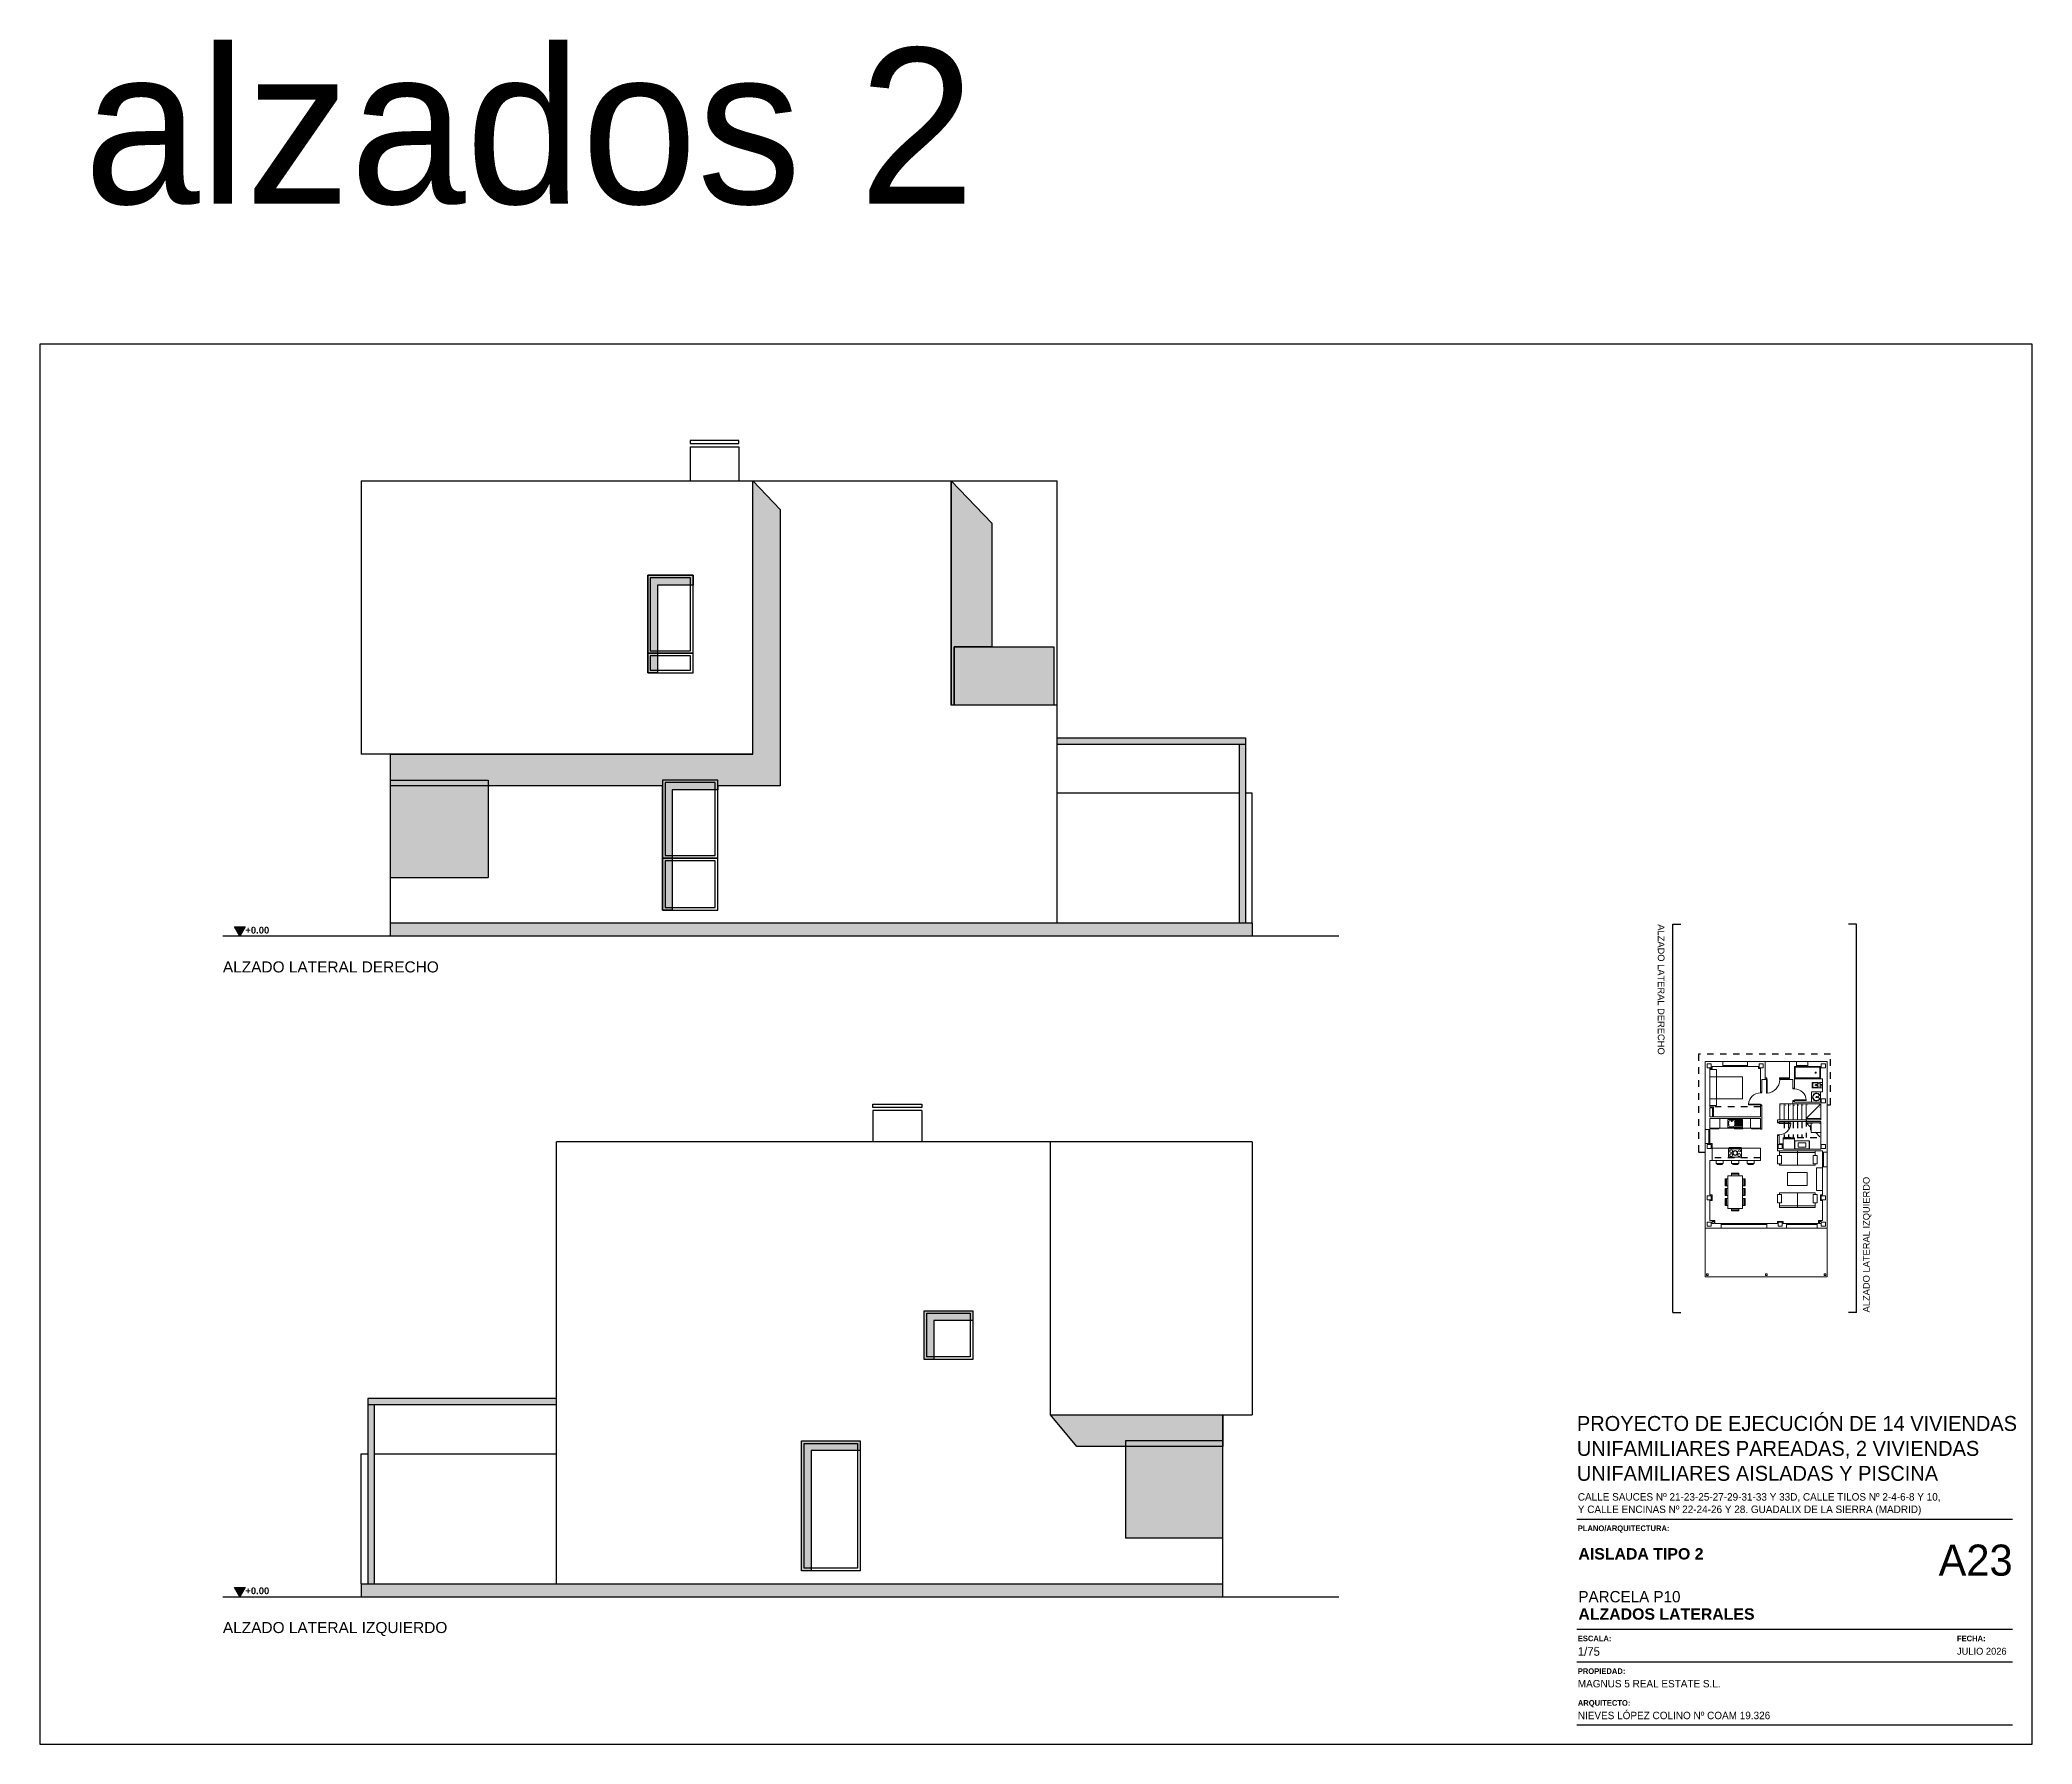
# Model space of a CAD drawing. Header units: millimetres. Extents: x 441156 to 441653, y 4514887 to 4515266.
# Drawn here: x 441467.02 to 441497.66, y 4514887.45 to 4514913.66 of the extents above; entities that cross this region are included whole.
import ezdxf
from ezdxf.enums import TextEntityAlignment as Align

# ---------------------------------------------------------------- set-up
doc = ezdxf.new("R2010")
doc.units = ezdxf.units.MM
doc.linetypes.add('CONTINUA', pattern=[0])
doc.linetypes.add('RAYITAS', pattern=[0.375, 0.25, -0.125])
for name, color, linetype in [('01_alzado', 5, 'CONTINUA'), ('01_ladrillo', 13, 'Continuous'), ('01_proyeccion', 36, 'RAYITAS'), ('01_proyección', 4, 'RAYITAS'), ('01_seccion', 7, 'CONTINUA'), ('01_sombras', 251, 'Continuous'), ('01_texto cartela', 5, 'Continuous'), ('01_textos', 7, 'Continuous'), ('SOMBRAS2', 250, 'Continuous')]:
    doc.layers.add(name, color=color, linetype=linetype)
doc.layers.add('01_cartela', color=6, linetype='Continuous', plot=False)
doc.layers.add('01_muebles_B', color=254, linetype='Continuous', lineweight=5)
doc.styles.add('Century Gothic', font='', dxfattribs={"height": 2})
doc.styles.add('Century Gothic_3', font='', dxfattribs={"height": 4.5})
doc.styles.add('Century Gothic_5', font='', dxfattribs={"height": 2.5})
doc.styles.add('Century Gothic_6', font='', dxfattribs={"height": 11})
doc.styles.add('Estilo1', font='swissel.ttf')
doc.styles.add('NIEVES2', font='sanss___.ttf')
doc.styles.add('NIEVES3', font='swisseb.ttf')
doc.styles.get('Century Gothic').set_extended_font_data('Century Gothic')
doc.styles.get('Century Gothic_3').set_extended_font_data('Century Gothic')
doc.styles.get('Century Gothic_5').set_extended_font_data('Century Gothic')
doc.styles.get('Century Gothic_6').set_extended_font_data('Century Gothic')

msp = doc.modelspace()

# ---------------------------------------------------------------- texts
at = {"layer": '01_proyeccion', "color": 7, "ltscale": 1.5, "style": 'NIEVES3'}
for p in [(441470.183, 4514899.914, 0), (441470.183, 4514889.753, 0)]:
    msp.add_text('+0.00', height=0.1041, dxfattribs=at).set_placement(p)
at = {"layer": '01_texto cartela', "color": 1}
for s, insert, char_height, width, attachment_point, style in [('alzados 2', (441467.702, 4514913.533), 2.3929, 27.31448, 1, 'Century Gothic_6'), ('A23', (441497.361, 4514890.516), 0.4786, 1.04985, 3, 'Century Gothic_6'), ('\\pt2.3273;AISLADA TIPO 2 ', (441490.683, 4514890.284), 0.17455, 7.00908, 7, 'NIEVES3')]:
    msp.add_mtext(s, dxfattribs=dict(at, insert=insert, char_height=char_height, width=width, attachment_point=attachment_point, style=style))
at = {"layer": '01_texto cartela'}
for s, insert, char_height, width, attachment_point, style in [('\\PPROYECTO DE EJECUCIÓN DE 14 VIVIENDAS UNIFAMILIARES PAREADAS, 2 VIVIENDAS UNIFAMILIARES AISLADAS Y PISCINA', (441490.66, 4514892.877), 0.23, 6.82217, 1, 'Century Gothic_3'), ('CALLE SAUCES Nº 21-23-25-27-29-31-33 Y 33D, CALLE TILOS Nº 2-4-6-8 Y 10, \\PY CALLE ENCINAS Nº 22-24-26 Y 28. GUADALIX DE LA SIERRA (MADRID)', (441490.674, 4514891.307), 0.11455, 9.24681, 1, 'Century Gothic'), ('{\\fCentury Gothic|b1|i0|c0|p34;PLANO/ARQUITECTURA: }', (441490.674, 4514890.81), 0.08701, 2.11715, 1, 'Century Gothic'), ('\\pt2.3273;\\PPARCELA P10', (441490.683, 4514889.625), 0.17455, 7.00908, 7, 'Century Gothic_5'), ('\\pt2.3273;ALZADOS LATERALES', (441490.683, 4514889.358), 0.17455, 7.00908, 7, 'NIEVES3'), ('{\\fCentury Gothic|b1|i0|c0|p34;ESCALA: }', (441490.674, 4514889.116), 0.08701, 2.11715, 1, 'Century Gothic'), ('{\\fCentury Gothic|b1|i0|c0|p34;FECHA: }', (441496.505, 4514889.116), 0.08701, 2.11715, 1, 'Century Gothic'), ('1/75', (441490.674, 4514888.937), 0.1309, 2.11715, 1, 'Century Gothic'), ('JULIO 2026', (441496.505, 4514888.929), 0.1069, 3.50438, 1, 'Century Gothic'), ('{\\fCentury Gothic|b1|i0|c0|p34;PROPIEDAD:}', (441490.674, 4514888.613), 0.08701, 0.83709, 1, 'Century Gothic'), ('MAGNUS 5 REAL ESTATE S.L.', (441490.674, 4514888.434), 0.11455, 4.88231, 1, 'Century Gothic'), ('{\\fCentury Gothic|b1|i0|c0|p34;ARQUITECTO:}', (441490.674, 4514888.124), 0.08701, 0.83709, 1, 'Century Gothic'), ('NIEVES LÓPEZ COLINO Nº COAM 19.326', (441490.674, 4514887.945), 0.11455, 3.65153, 1, 'Century Gothic')]:
    msp.add_mtext(s, dxfattribs=dict(at, insert=insert, char_height=char_height, width=width, attachment_point=attachment_point, style=style))
at = {"layer": '01_textos', "color": 5, "style": 'Estilo1'}
for s, p in [('ALZADO LATERAL DERECHO', (441469.838, 4514899.316, 0)), ('ALZADO LATERAL IZQUIERDO', (441469.838, 4514889.155, 0))]:
    msp.add_text(s, height=0.16973, dxfattribs=at).set_placement(p)
at = {"layer": '01_textos', "char_height": 0.10256, "width": 5.45594, "attachment_point": 7, "style": 'NIEVES2'}
for s, insert, rotation in [('\\pt1.3674;ALZADO LATERAL DERECHO', (441491.903, 4514900.057), 270), ('\\pt1.3674;ALZADO LATERAL IZQUIERDO', (441495.19, 4514894.087), 90)]:
    msp.add_mtext(s, dxfattribs=dict(at, insert=insert, rotation=rotation))

# ---------------------------------------------------------------- blocks, each defined once
blk = doc.blocks.new('P725-10')
for p, q in [((-0.78, 0.1), (-0.83, 0.1)), ((-0.83, 0), (-0.78, 0)), ((-0.78, 0.1), (-0.78, 0)), ((-0.05, 0.82), (-0.09, 0.82)), ((-0.09, 0.82), (-0.09, 0.1)), ((0, 0.1), (-0.09, 0.1)), ((-0.05, 0.82), (-0.05, 0)), ((-0.05, 0), (0, 0))]:
    blk.add_line(p, q)
blk.add_arc((-0.05, 0.1), 0.725, 93.2758, 180)
blk = doc.blocks.new('lavadora')
blk.add_lwpolyline([(0.6, 0), (0, 0), (0, 0.6), (0.6, 0.6)], close=True)
blk.add_lwpolyline([(0.6, 0.45), (0.64, 0.41), (0.64, 0.19), (0.6, 0.15)])
blk = doc.blocks.new('5-fuegos')
blk.add_lwpolyline([(-0.4, -0.25), (0.4, -0.25), (0.4, 0.25), (-0.4, 0.25)], close=True)
for centre, radius in [((-0.25, 0.11), 0.089), ((0, 0), 0.152), ((0, 0), 0.127), ((0.27, 0.13), 0.0693), ((-0.25, -0.13), 0.089), ((0.25, -0.13), 0.089)]:
    blk.add_circle(centre, radius)
blk = doc.blocks.new('A$C446B5C13')
at = {"layer": '01_muebles_B', "linetype": 'CONTINUA'}
for p, q in [((0.4, 13.25), (0.4, 9.07)), ((1.5, 13.25), (0.4, 13.25)), ((0.78, 12.87), (0.7, 12.87)), ((0.7, 12.82), (0.7, 10.47)), ((0.83, 12.82, 0), (0.7, 12.82, 0)), ((0.78, 12.95), (0.78, 12.87)), ((1.5, 12.95), (0.83, 12.95)), ((0.83, 12.95, 0), (0.83, 12.82, 0)), ((1.1, 12.32), (1.1, 10.97)), ((1.5, 12.95), (1.5, 13.25)), ((1.5, 13.25), (3, 13.25)), ((1.5, 13.02, 0), (3, 13.02, 0)), ((1.5, 12.95, 0), (3, 12.95, 0)), ((1.55, 13.02), (1.55, 12.95)), ((1.55, 12.99), (1.95, 12.99, 0)), ((1.55, 12.98), (1.95, 12.98, 0)), ((1.95, 13.02, 0), (1.95, 12.95, 0)), ((2, 13.02, 0), (2, 12.95, 0)), ((2.05, 13.02, 0), (2.05, 12.95, 0)), ((2.05, 12.99, 0), (2.95, 12.99, 0)), ((2.05, 12.98, 0), (2.95, 12.98, 0)), ((2.95, 13.02, 0), (2.95, 12.95, 0)), ((4.1, 13.25), (3, 13.25)), ((3, 12.95), (3, 13.25)), ((3.68, 12.95), (3, 12.95, 0)), ((3.68, 12.95, 0), (3.68, 12.82, 0)), ((3.68, 12.82, 0), (3.8, 12.82, 0)), ((3.8, 12.82), (3.8, 11.38)), ((4.1, 13.25), (4.1, 12.15)), ((4.1, 13.25), (5.6, 13.25)), ((6.03, 13.25), (5.6, 13.25)), ((5.6, 13.25), (5.6, 12.15)), ((5.9, 12.95), (5.9, 11.62)), ((6.03, 12.95), (5.9, 12.95)), ((6.03, 12.95), (6.03, 13.25)), ((6.03, 13.25), (6.73, 13.25)), ((6.03, 13.02), (6.73, 13.02)), ((6.03, 12.95), (6.73, 12.95)), ((6.08, 12.95), (6.08, 13.02)), ((6.08, 12.99), (6.68, 12.99)), ((6.08, 12.98), (6.68, 12.98)), ((6.68, 12.95), (6.68, 13.02)), ((7.92, 13.25), (6.73, 13.25)), ((6.73, 12.95), (6.73, 13.25)), ((7.5, 12.95), (6.73, 12.95)), ((7.5, 12.95, 0), (7.5, 12.2, 0)), ((7.92, 7.67), (7.92, 13.25)), ((3.8, 11.38), (3.9, 11.38)), ((3.9, 12.15), (3.9, 11.38)), ((4.1, 12.15), (3.9, 12.15)), ((4.11, 12.15), (4.17, 12.15)), ((4.17, 12.18), (4.17, 12.15)), ((4.19, 12.25), (4.19, 12.19)), ((4.98, 12.25), (4.98, 12.19)), ((5, 12.18), (5, 12.15)), ((5.07, 12.25), (5.07, 12.15)), ((5.6, 12.25), (5.07, 12.25)), ((5.6, 12.15), (5.07, 12.15)), ((5.12, 12.25), (5.12, 12.15)), ((5.55, 12.22), (5.12, 12.22)), ((5.55, 12.18), (5.12, 12.18)), ((5.55, 12.25), (5.55, 12.15)), ((5.6, 12.15), (5.8, 12.15)), ((5.8, 12.15), (5.8, 11.62)), ((5.8, 11.62), (5.9, 11.62)), ((6.95, 11.4, 0), (7.5, 11.4, 0)), ((6.95, 10.75), (6.95, 11.4)), ((7.03, 11.89), (7.03, 11.71)), ((7.08, 11.94), (7.29, 11.94)), ((7.08, 11.66), (7.29, 11.66)), ((7.27, 11.84), (7.21, 11.84)), ((7.27, 11.76), (7.21, 11.76)), ((7.28, 11.83), (7.28, 11.77)), ((7.34, 11.89), (7.34, 11.71)), ((7.34, 11.06, 0), (7.34, 11.09, 0)), ((7.49, 11.17, 0), (7.48, 11.17, 0)), ((7.49, 11.97), (7.62, 11.97)), ((7.49, 11.63), (7.62, 11.63)), ((7.5, 12.2), (7.62, 12.2)), ((7.5, 11.4, 0), (7.5, 10.75, 0)), ((7.5, 11.4), (7.62, 11.4)), ((7.5, 11.17, 0), (7.5, 10.98, 0)), ((7.62, 11.4), (7.62, 12.2)), ((0.92, 10.47), (0.7, 10.47)), ((0.92, 10.47), (0.92, 9.85)), ((3.8, 9.85), (0.92, 9.85)), ((3.8, 9.85), (0.92, 9.85)), ((3.8, 10.55), (3.8, 9.85)), ((3.8, 10.55), (3.9, 10.55)), ((3.8, 9.85), (3.8, 10.4)), ((3.9, 10.55), (3.9, 9.1)), ((5, 9.66), (5, 10.65)), ((5.2, 10.65), (5, 10.65)), ((5.8, 10.65), (5.08, 10.65)), ((5.27, 9.66), (5.27, 10.65)), ((5.54, 9.66), (5.54, 10.65)), ((5.8, 10.8), (5.8, 10.65)), ((5.9, 10.8), (5.8, 10.8)), ((7.52, 10.65), (5.8, 10.65)), ((5.81, 9.66), (5.81, 10.65)), ((5.9, 10.8), (5.9, 10.75)), ((7.5, 10.75), (5.9, 10.75)), ((6.08, 9.66), (6.08, 10.65)), ((6.35, 9.66), (6.35, 10.65)), ((6.62, 9.66), (6.62, 10.65)), ((6.62, 9.75), (7.52, 10.65)), ((7.49, 10.98, 0), (7.48, 10.98, 0)), ((7.52, 9.66), (7.52, 10.65)), ((0.7, 9.07, 0), (0.4, 9.07, 0)), ((0.4, 9.07), (0.4, 8.22)), ((0.63, 9.07), (0.63, 8.22)), ((0.63, 9.02), (0.7, 9.02)), ((0.66, 8.27), (0.66, 9.02)), ((0.67, 8.27), (0.67, 9.02)), ((3.8, 9.75), (0.7, 9.75)), ((0.7, 9.75), (0.7, 9.07)), ((3.8, 9.15), (0.7, 9.15)), ((0.7, 9.07), (0.7, 8.22)), ((1.3, 9.75), (1.3, 9.15)), ((1.8, 9.2), (1.8, 9.69)), ((1.8, 9.69), (2.7, 9.69)), ((2.7, 9.2), (1.8, 9.2)), ((2.26, 9.62), (2.66, 9.62)), ((2.26, 9.6), (2.66, 9.6)), ((2.26, 9.57), (2.66, 9.57)), ((2.26, 9.55), (2.66, 9.55)), ((2.26, 9.52), (2.66, 9.52)), ((2.26, 9.5), (2.66, 9.5)), ((2.26, 9.47), (2.66, 9.47)), ((2.26, 9.45), (2.66, 9.45)), ((2.26, 9.42), (2.66, 9.42)), ((2.26, 9.4), (2.66, 9.4)), ((2.26, 9.37), (2.66, 9.37)), ((2.26, 9.35), (2.66, 9.35)), ((2.26, 9.32), (2.66, 9.32)), ((2.26, 9.3), (2.66, 9.3)), ((2.26, 9.27), (2.66, 9.27)), ((2.7, 9.69), (2.7, 9.2)), ((3.2, 9.75), (3.2, 9.15)), ((3.8, 9.75), (3.8, 9.1)), ((3.8, 9.1), (3.9, 9.1)), ((7.52, 9.66), (4.85, 9.66)), ((4.85, 9.66), (4.85, 9.53)), ((4.95, 9.53), (4.85, 9.53)), ((4.85, 8.71), (4.85, 7.77)), ((4.95, 8.71), (4.85, 8.71)), ((7.52, 9.56), (4.95, 9.56)), ((4.95, 9.56), (4.95, 9.53)), ((4.95, 8.71), (4.95, 8.2)), ((6.62, 9.75), (7.52, 9.75)), ((7.52, 7.87), (7.52, 9.56)), ((0.4, 8.22), (0.4, 3)), ((0.83, 8.22, 0), (0.4, 8.22, 0)), ((0.63, 8.27), (0.7, 8.27)), ((0.83, 8.22, 0), (0.83, 7.17, 0)), ((3.8, 7.92), (0.83, 7.92)), ((3.8, 7.17), (3.8, 7.92)), ((7.62, 7.77), (4.85, 7.77)), ((4.95, 8.2), (5.2, 8.2)), ((7.18, 7.65), (4.98, 7.65)), ((5.9, 8.5), (5.2, 8.5)), ((5.2, 8.2), (5.2, 7.87)), ((7.52, 7.87), (5.2, 7.87)), ((5.93, 7.89), (5.93, 8.37)), ((5.93, 7.89), (6.8, 7.89)), ((6.08, 7.77), (6.08, 6.87)), ((6.8, 7.89), (6.8, 8.37)), ((7.62, 7.67), (7.62, 7.77)), ((7.92, 7.67, 0), (7.62, 7.67, 0)), ((7.62, 7.67, 0), (7.62, 6.77, 0)), ((7.62, 7.62, 0), (7.69, 7.62, 0)), ((7.65, 6.82, 0), (7.65, 7.62, 0)), ((7.66, 6.82, 0), (7.66, 7.62, 0)), ((7.69, 7.67, 0), (7.69, 6.77, 0)), ((7.92, 7.67, 0), (7.92, 6.77, 0)), ((0.7, 7.17), (0.7, 5.05)), ((0.83, 7.17), (0.7, 7.17)), ((3.8, 7.17), (0.83, 7.17)), ((7.62, 6.82, 0), (7.69, 6.82, 0)), ((7.62, 5.05), (7.62, 6.77, 0)), ((7.92, 6.77, 0), (7.62, 6.77, 0)), ((7.92, 3), (7.92, 6.77)), ((6.08, 4.27), (6.08, 5.17)), ((7.5, 4.7, 0), (7.5, 5.05, 0)), ((7.5, 5.05, 0), (7.62, 5.05, 0)), ((0.7, 4.7), (0.7, 3.47)), ((7.18, 4.38), (4.98, 4.38)), ((7.62, 4.7, 0), (7.5, 4.7, 0)), ((7.62, 3.47), (7.62, 4.7)), ((0.4, 3), (1.4, 3)), ((0.4, 3), (0.4, 0)), ((0.7, 3.47), (1, 3.47)), ((1, 3.47), (1, 3.3)), ((1, 3.3), (1.4, 3.3)), ((1.4, 3.3), (1.4, 3)), ((4.2, 3.3, 0), (1.4, 3.3)), ((4.2, 3.23, 0), (1.4, 3.23)), ((1.4, 3), (4.2, 3, 0)), ((1.45, 3.3), (1.45, 3.23)), ((1.45, 3.27, 0), (3.15, 3.27, 0)), ((1.45, 3.26, 0), (3.15, 3.26, 0)), ((3.15, 3.3, 0), (3.15, 3.23, 0)), ((3.2, 3.3, 0), (3.2, 3.23, 0)), ((3.25, 3.3, 0), (3.25, 3.23, 0)), ((4.15, 3.27, 0), (3.25, 3.27, 0)), ((4.15, 3.26, 0), (3.25, 3.26, 0)), ((4.15, 3.3, 0), (4.15, 3.23, 0)), ((4.2, 3.3, 0), (4.85, 3.3, 0)), ((4.2, 3.3, 0), (4.2, 3, 0)), ((4.2, 3, 0), (5.4, 3, 0)), ((5.2, 3.3), (5.4, 3.3)), ((5.4, 3.3, 0), (5.2, 3.3, 0)), ((7.3, 3.3, 0), (5.4, 3.3, 0)), ((5.4, 3.3, 0), (5.4, 3, 0)), ((7.3, 3.23, 0), (5.4, 3.23, 0)), ((7.3, 3, 0), (5.4, 3, 0)), ((5.45, 3.3, 0), (5.45, 3.23, 0)), ((5.45, 3.27, 0), (6.25, 3.27, 0)), ((5.45, 3.26, 0), (6.25, 3.26, 0)), ((6.25, 3.3, 0), (6.25, 3.23, 0)), ((6.3, 3.3, 0), (6.3, 3.23, 0)), ((6.35, 3.3, 0), (6.35, 3.23, 0)), ((7.25, 3.27, 0), (6.35, 3.27, 0)), ((7.25, 3.26, 0), (6.35, 3.26, 0)), ((7.25, 3.3, 0), (7.25, 3.23, 0)), ((7.3, 3.3), (7.38, 3.3)), ((7.3, 3.3, 0), (7.3, 3, 0)), ((7.3, 3), (7.92, 3)), ((7.62, 3.47), (7.38, 3.47)), ((7.38, 3.47), (7.38, 3.3, 0)), ((7.92, 3), (7.92, 0)), ((0.4, 0, 0), (7.92, 0))]:
    blk.add_line(p, q, dxfattribs=at)
for points in [[(0.78, 12.87), (0.53, 12.87), (0.53, 13.12), (0.78, 13.12), (0.78, 12.87)], [(0.7, 12.32), (0.7, 12.76), (1.1, 12.76), (1.1, 12.32)], [(2.7, 10.97), (0.7, 10.97), (0.7, 12.32), (2.7, 12.32)], [(3.98, 12.87), (3.73, 12.87), (3.73, 13.12), (3.98, 13.12), (3.98, 12.87)], [(4.19, 12.26), (4.19, 12.25), (4.1, 12.25), (4.1, 12.26)], [(4.98, 12.26), (4.98, 12.25), (5.07, 12.25), (5.07, 12.26)], [(7.5, 12.2), (7.5, 12.95), (5.9, 12.95), (5.9, 12.2)], [(7.45, 12.25), (7.45, 12.9), (5.95, 12.9), (5.95, 12.25)], [(7.55, 13.12), (7.8, 13.12), (7.8, 12.87), (7.55, 12.87), (7.55, 13.12)], [(4.17, 12.15), (4.1, 12.15), (4.1, 12.25), (4.17, 12.25)], [(4.17, 12.15), (4.17, 12.14), (4.1, 12.14), (4.1, 12.15)], [(4.19, 12.19), (4.19, 12.18), (4.17, 12.18), (4.17, 12.19)], [(4.17, 12.14), (4.17, 11.31), (4.21, 11.31), (4.21, 12.14)], [(4.98, 12.19), (4.98, 12.18), (5, 12.18), (5, 12.19)], [(5, 12.15), (5, 12.14), (5.07, 12.14), (5.07, 12.15)], [(0.7, 10.97), (0.7, 10.54), (1.1, 10.54), (1.1, 10.97)], [(0.7, 10.4), (0.85, 10.4), (0.85, 9.85), (0.7, 9.85)], [(7.55, 10.97), (7.8, 10.97), (7.8, 10.72), (7.55, 10.72), (7.55, 10.97)], [(2.22, 9.13), (2.22, 9.11), (2.72, 9.11), (2.72, 9.13)], [(3.25, 9.13), (3.25, 9.11), (3.75, 9.11), (3.75, 9.13)], [(0.78, 7.9), (0.53, 7.9), (0.53, 8.15), (0.78, 8.15), (0.78, 7.9)], [(2.62, 7.94), (1.88, 7.94), (1.88, 7.96), (2.62, 7.96)], [(4.85, 7.47), (4.85, 6.97), (5.1, 6.97), (5.1, 7.47)], [(5.15, 7.9), (4.9, 7.9), (4.9, 8.15), (5.15, 8.15), (5.15, 7.9)], [(5.2, 8.57), (5.2, 7.87), (5.9, 7.87), (5.9, 8.57)], [(5.9, 8.37), (6.82, 8.37), (6.82, 7.87), (5.9, 7.87)], [(7.3, 7.47), (7.3, 6.97), (7.05, 6.97), (7.05, 7.47)], [(7.55, 7.9), (7.8, 7.9), (7.8, 8.15), (7.55, 8.15), (7.55, 7.9)], [(1.47, 6.91), (1.47, 6.93), (1.12, 6.93), (1.12, 6.91)], [(1.3, 6.93), (1.3, 6.99), (1.28, 6.99), (1.28, 6.93)], [(1.8, 4.22), (1.8, 6.22), (2.7, 6.22), (2.7, 4.22)], [(2.03, 6.38), (2.47, 6.38), (2.47, 6.33), (2.03, 6.33)], [(2.03, 6.32), (2.47, 6.32), (2.47, 6.22), (2.03, 6.22)], [(2.08, 6.91), (2.08, 6.93), (2.43, 6.93), (2.43, 6.91)], [(2.24, 6.93), (2.24, 6.99), (2.26, 6.99), (2.26, 6.93)], [(3.03, 6.91), (3.03, 6.93), (3.38, 6.93), (3.38, 6.91)], [(3.2, 6.93), (3.2, 6.99), (3.22, 6.99), (3.22, 6.93)], [(6.67, 5.62), (6.67, 6.42), (5.48, 6.42), (5.48, 5.62)], [(7.62, 5.32), (7.25, 5.32), (7.25, 6.72), (7.62, 6.72)], [(0.78, 4.75), (0.53, 4.75), (0.53, 5), (0.78, 5), (0.78, 4.75)], [(1.64, 5.61), (1.64, 6.04), (1.7, 6.04), (1.7, 5.61)], [(1.64, 5.01), (1.64, 5.44), (1.7, 5.44), (1.7, 5.01)], [(1.71, 5.61), (1.71, 6.04), (1.8, 6.04), (1.8, 5.61)], [(1.71, 5.01), (1.71, 5.44), (1.8, 5.44), (1.8, 5.01)], [(2.79, 5.61), (2.79, 6.04), (2.7, 6.04), (2.7, 5.61)], [(2.79, 5.01), (2.79, 5.44), (2.7, 5.44), (2.7, 5.01)], [(2.86, 5.61), (2.86, 6.04), (2.81, 6.04), (2.81, 5.61)], [(2.86, 5.01), (2.86, 5.44), (2.81, 5.44), (2.81, 5.01)], [(4.85, 4.57), (4.85, 5.07), (5.1, 5.07), (5.1, 4.57)], [(7.3, 4.57), (7.3, 5.07), (7.05, 5.07), (7.05, 4.57)], [(7.55, 4.75), (7.8, 4.75), (7.8, 5), (7.55, 5), (7.55, 4.75)], [(1.64, 4.4), (1.64, 4.83), (1.7, 4.83), (1.7, 4.4)], [(1.71, 4.4), (1.71, 4.83), (1.8, 4.83), (1.8, 4.4)], [(2.03, 4.13), (2.47, 4.13), (2.47, 4.22), (2.03, 4.22)], [(2.03, 4.06), (2.47, 4.06), (2.47, 4.12), (2.03, 4.12)], [(2.79, 4.4), (2.79, 4.83), (2.7, 4.83), (2.7, 4.4)], [(2.86, 4.4), (2.86, 4.83), (2.81, 4.83), (2.81, 4.4)], [(0.78, 3.12), (0.53, 3.12), (0.53, 3.37), (0.78, 3.37), (0.78, 3.12)], [(0.83, 3.42), (0.95, 3.42), (0.95, 3.3), (0.83, 3.3)], [(5.15, 3.12), (4.9, 3.12), (4.9, 3.37), (5.15, 3.37), (5.15, 3.12)], [(7.43, 3.42), (7.55, 3.42), (7.55, 3.3), (7.43, 3.3)], [(7.55, 3.12), (7.8, 3.12), (7.8, 3.37), (7.55, 3.37), (7.55, 3.12)], [(7.73, 0.2), (7.83, 0.2), (7.83, 0.1), (7.73, 0.1)]]:
    blk.add_lwpolyline(points, close=True, dxfattribs=at)
for points in [[(5, 12.25), (5, 12.15)], [(5.07, 12.15), (5.07, 12.25)], [(4.98, 7.47), (4.98, 7.77), (7.18, 7.77), (7.18, 7.47)], [(1.08, 7.17), (1.08, 6.99), (1.51, 6.99), (1.51, 7.17)], [(2.47, 7.17), (2.47, 6.99), (2.03, 6.99), (2.03, 7.17)], [(3.42, 7.17), (3.42, 6.99), (2.99, 6.99), (2.99, 7.17)], [(7.18, 6.97), (7.18, 6.87), (4.98, 6.87), (4.98, 6.97)], [(7.18, 5.07), (7.18, 5.17), (4.98, 5.17), (4.98, 5.07)], [(4.98, 4.57), (4.98, 4.27), (7.18, 4.27), (7.18, 4.57)], [(4.85, 3.3), (4.85, 3.42), (5.2, 3.42), (5.2, 3.3)]]:
    blk.add_lwpolyline(points, dxfattribs=at)
at = {"layer": '01_muebles_B', "linetype": 'CONTINUA', "flags": 128}
blk.add_lwpolyline([(7.62, 11.98, 0.414214), (7.62, 11.98), (7.62, 11.98), (6.99, 11.97, 0.436396), (6.99, 11.97), (6.99, 11.63, 0.436396), (6.99, 11.62), (7.62, 11.61), (7.62, 11.61, 0.414214), (7.62, 11.62)], format="xyb", close=True, dxfattribs=at)
at = {"layer": '01_muebles_B', "linetype": 'CONTINUA', "elevation": 0}
for points in [[(0.75, 9.13), (0.75, 9.11), (1.25, 9.11), (1.25, 9.13)], [(6.12, 8.26), (6.6, 8.26), (6.6, 7.98), (6.12, 7.98)], [(0.59, 0.2), (0.49, 0.2), (0.49, 0.1), (0.59, 0.1)], [(4.21, 0.2), (4.11, 0.2), (4.11, 0.1), (4.21, 0.1)]]:
    blk.add_lwpolyline(points, close=True, dxfattribs=at)
blk.add_lwpolyline([(0.7, 5.05), (0.83, 5.05), (0.83, 4.7), (0.7, 4.7)], dxfattribs=at)
at = {"layer": '01_muebles_B', "linetype": 'CONTINUA'}
for centre, radius in [((7.2, 12.57), 0.035), ((7.25, 11.07, 0), 0.036), ((7.4, 11.92), 0.01), ((7.4, 11.68), 0.01), ((7.54, 11.8), 0.051), ((2.04, 9.59), 0.0275)]:
    blk.add_circle(centre, radius, dxfattribs=at)
for centre, radius, start, end in [((4.17, 12.14), 0.827, 272.8856, 359.9505), ((7.25, 11.07, 0), 0.243, 24.8749, 335.1251), ((7.08, 11.89), 0.05, 90.924, 180), ((7.08, 11.71), 0.05, 180, 269.076), ((7.25, 11.07, 0), 0.213, 22.0656, 338.0564), ((7.21, 11.8), 0.04, 90, 270), ((7.27, 11.83), 0.01, 0, 90), ((7.27, 11.77), 0.01, 270, 0), ((7.29, 11.89), 0.05, 0, 90.924), ((7.29, 11.71), 0.05, 269.076, 0), ((7.39, 11.07, 0), 0.0498, 135.6956, 162.5904), ((7.39, 11.07, 0), 0.0498, 197.9532, 224.3044), ((7.45, 11.01, 0), 0.143, 106.8165, 135.6956), ((7.45, 11.14, 0), 0.143, 224.3044, 253.1835), ((7.49, 10.88, 0), 0.279, 89.383, 106.8165), ((7.48, 11.18, 0), 0.0128, 210.5291, 266.214), ((10.46, 11.8), 2.98, 176.9359, 183.0641), ((7.49, 11.96), 0.007, 90.924, 176.9359), ((7.49, 11.64), 0.007, 183.0641, 269.076), ((7.49, 11.17, 0), 0.0027, 0, 83.3159), ((7.49, 11.27, 0), 0.279, 253.1835, 270.617), ((7.48, 10.97, 0), 0.0128, 93.786, 149.4709), ((7.49, 10.98, 0), 0.0027, 276.6841, 0), ((2.6, 9.45), 0.75, 169.8852, 190.1148), ((1.94, 9.56), 0.075, 99.0787, 169.8852), ((1.94, 9.33), 0.075, 190.1148, 260.9213), ((2.04, 8.9), 0.75, 80.9213, 99.0787), ((2.04, 9.99), 0.75, 260.9213, 279.0787), ((2.15, 9.56), 0.075, 10.1148, 80.9213), ((2.15, 9.33), 0.075, 279.0787, 349.8852), ((1.48, 9.45), 0.75, 349.8852, 10.1148)]:
    blk.add_arc(centre, radius, start, end, dxfattribs=at)
at = {"layer": '01_proyección', "color": 120, "ltscale": 0.25}
for p, q in [((3.8, 10.47), (0.92, 10.47)), ((5.27, 9.56), (5.27, 8.58)), ((5.27, 8.58), (7.5, 8.58)), ((5.54, 9.56), (5.54, 8.58)), ((5.81, 9.56), (5.81, 8.58)), ((6.08, 9.56), (6.08, 8.58)), ((6.35, 9.56), (6.35, 8.58)), ((6.62, 9.66), (6.62, 8.58)), ((6.62, 9.48), (7.52, 9.48)), ((6.62, 9.48), (7.52, 8.58)), ((3.8, 7.32), (0.83, 7.32))]:
    blk.add_line(p, q, dxfattribs=at)
at = {"layer": '01_proyección', "color": 120, "ltscale": 0.25, "elevation": 0}
blk.add_lwpolyline([(7.92, 10.6), (8.12, 10.6), (8.12, 13.7), (0, 13.7), (0, 7.68), (0.4, 7.68)], dxfattribs=at)
at = {"layer": '01_muebles_B', "linetype": 'CONTINUA', "xscale": -1}
for p, rotation in [((3.9, 10.55), 89.9999999953176), ((4.85, 9.53), 269.9999999989208)]:
    blk.add_blockref('P725-10', p, dxfattribs=dict(at, rotation=rotation))
at = {"layer": '01_muebles_B', "linetype": 'CONTINUA'}
for name, p, rotation in [('P725-10', (5.8, 10.8), 270.0000000010788), ('lavadora', (7.52, 9.48, 0), 180), ('5-fuegos', (2.25, 7.63), 0.004195340002118353)]:
    blk.add_blockref(name, p, dxfattribs=dict(at, rotation=rotation))
at = {"layer": '01_muebles_B', "linetype": 'CONTINUA', "style": 'NIEVES2'}
for s, p in [('1', (5.07, 10.52)), ('2', (5.34, 10.52)), ('3', (5.61, 10.52)), ('4', (5.88, 10.52)), ('5', (6.15, 10.52)), ('6', (6.42, 10.52)), ('7', (6.69, 10.52)), ('8', (7.45, 10.42))]:
    blk.add_text(s, height=0.103, dxfattribs=at).set_placement(p, align=Align.CENTER)

# ---------------------------------------------------------------- hatches: boundary and pattern name
at = {"layer": '01_ladrillo', "true_color": 0x5d656f}
h = msp.add_hatch(color=251, dxfattribs=at)
h.dxf.hatch_style = 1
h.paths.add_polyline_path([(441485.566, 4514902.925), (441482.666, 4514902.925), (441482.666, 4514902.825), (441485.566, 4514902.825)])
h = msp.add_hatch(color=251, dxfattribs=at)
h.dxf.hatch_style = 1
h.paths.add_polyline_path([(441485.566, 4514902.825), (441485.466, 4514902.825), (441485.466, 4514900.075), (441485.566, 4514900.075)])
at = {"layer": '01_ladrillo', "true_color": 0x7c8692}
h = msp.add_hatch(color=252, dxfattribs=at)
h.dxf.hatch_style = 1
h.paths.add_polyline_path([(441473.916, 4514902.275), (441472.416, 4514902.275), (441472.416, 4514900.775), (441473.916, 4514900.775)])
h = msp.add_hatch(color=252, dxfattribs=at)
h.dxf.hatch_style = 1
h.paths.add_polyline_path([(441485.666, 4514900.075), (441472.416, 4514900.075), (441472.416, 4514899.875), (441485.666, 4514899.875)])
at = {"layer": '01_ladrillo', "true_color": 0x5d656f}
h = msp.add_hatch(color=251, dxfattribs=at)
h.dxf.hatch_style = 1
h.paths.add_polyline_path([(441472.066, 4514892.763), (441474.966, 4514892.763), (441474.966, 4514892.663), (441472.066, 4514892.663)])
h = msp.add_hatch(color=251, dxfattribs=at)
h.dxf.hatch_style = 1
h.paths.add_polyline_path([(441472.066, 4514892.663), (441472.166, 4514892.663), (441472.166, 4514889.913), (441472.066, 4514889.913)])
at = {"layer": '01_ladrillo', "true_color": 0x7c8692}
h = msp.add_hatch(color=252, dxfattribs=at)
h.dxf.hatch_style = 1
h.paths.add_polyline_path([(441483.716, 4514892.113), (441485.216, 4514892.113), (441485.216, 4514890.613), (441483.716, 4514890.613)])
h = msp.add_hatch(color=252, dxfattribs=at)
h.dxf.hatch_style = 1
h.paths.add_polyline_path([(441485.216, 4514889.913), (441471.966, 4514889.913), (441471.966, 4514889.713), (441485.216, 4514889.713)])
at = {"layer": '01_proyeccion', "linetype": 'CONTINUA', "ltscale": 1.5}
h = msp.add_hatch(color=7, dxfattribs=at)
h.dxf.hatch_style = 1
h.paths.add_polyline_path([(441470.097, 4514899.875), (441470.014, 4514900.018), (441470.18, 4514900.018)])
h = msp.add_hatch(color=7, dxfattribs=at)
h.dxf.hatch_style = 1
h.paths.add_polyline_path([(441470.097, 4514889.713), (441470.014, 4514889.857), (441470.18, 4514889.857)])
at = {"layer": '01_sombras', "linetype": 'CONTINUA', "transparency": 33554687}
h = msp.add_hatch(color=2, dxfattribs=at)
h.dxf.hatch_style = 1
h.paths.add_polyline_path([(441477.986, 4514906.875), (441478.406, 4514906.438), (441478.406, 4514902.185), (441477.449, 4514902.185), (441477.449, 4514902.125), (441476.749, 4514902.125), (441476.749, 4514900.275), (441476.599, 4514900.275), (441476.599, 4514902.185), (441472.416, 4514902.185), (441472.416, 4514902.675), (441477.986, 4514902.675)])
at = {"layer": '01_sombras', "transparency": 33554687}
h = msp.add_hatch(color=2, dxfattribs=at)
h.dxf.hatch_style = 1
h.paths.add_polyline_path([(441481.036, 4514906.875), (441481.662, 4514906.224), (441481.662, 4514904.325), (441481.086, 4514904.325), (441481.086, 4514903.425), (441481.036, 4514903.425)])
h = msp.add_hatch(color=2, dxfattribs=at)
h.dxf.hatch_style = 1
h.paths.add_polyline_path([(441476.371, 4514903.925), (441476.371, 4514905.425), (441477.071, 4514905.425), (441477.071, 4514905.275), (441476.521, 4514905.275), (441476.521, 4514903.925)])
h = msp.add_hatch(color=2, dxfattribs=at)
h.dxf.hatch_style = 1
h.paths.add_polyline_path([(441480.621, 4514893.363), (441480.621, 4514894.113), (441481.371, 4514894.113), (441481.371, 4514893.963), (441480.771, 4514893.963), (441480.771, 4514893.363)])
h = msp.add_hatch(color=2, dxfattribs=at)
h.dxf.hatch_style = 1
h.paths.add_polyline_path([(441482.969, 4514892.024), (441482.566, 4514892.513), (441485.216, 4514892.513), (441485.216, 4514892.024)])
h = msp.add_hatch(color=2, dxfattribs=at)
h.dxf.hatch_style = 1
h.paths.add_polyline_path([(441478.736, 4514890.113), (441478.736, 4514892.113), (441479.636, 4514892.113), (441479.636, 4514891.963), (441478.886, 4514891.963), (441478.886, 4514890.113)])
at = {"layer": 'SOMBRAS2', "linetype": 'CONTINUA', "transparency": 33554534}
h = msp.add_hatch(color=253, dxfattribs=at)
h.dxf.hatch_style = 1
h.paths.add_polyline_path([(441481.086, 4514904.325), (441482.616, 4514904.325), (441482.616, 4514903.425), (441481.086, 4514903.425)])

# ---------------------------------------------------------------- linework, layer by layer
at = {"layer": '01_alzado'}
for p, q in [((441477.024, 4514907.401, 0), (441477.774, 4514907.401, 0)), ((441477.024, 4514907.401, 0), (441477.024, 4514906.875, 0)), ((441477.774, 4514907.401, 0), (441477.774, 4514906.875, 0)), ((441471.966, 4514906.875, 0), (441471.966, 4514902.675, 0)), ((441471.966, 4514906.875, 0), (441481.036, 4514906.875, 0)), ((441477.986, 4514902.675, 0), (441477.986, 4514906.875, 0)), ((441481.036, 4514906.875, 0), (441481.036, 4514903.425, 0)), ((441481.036, 4514906.875, 0), (441482.666, 4514906.875, 0)), ((441482.666, 4514900.075, 0), (441482.666, 4514906.875, 0)), ((441482.666, 4514903.425, 0), (441481.036, 4514903.425, 0)), ((441477.986, 4514902.675, 0), (441471.966, 4514902.675, 0)), ((441472.416, 4514899.875, 0), (441472.416, 4514902.675, 0)), ((441472.416, 4514902.275, 0), (441473.916, 4514902.275, 0)), ((441473.916, 4514902.275, 0), (441473.916, 4514900.775, 0)), ((441472.416, 4514900.775, 0), (441473.916, 4514900.775, 0)), ((441485.666, 4514900.075, 0), (441472.416, 4514900.075, 0)), ((441485.666, 4514900.075, 0), (441485.666, 4514899.875, 0)), ((441480.584, 4514897.19, 0), (441479.834, 4514897.19, 0)), ((441479.834, 4514897.19, 0), (441479.834, 4514896.713, 0)), ((441480.584, 4514897.19, 0), (441480.584, 4514896.713, 0)), ((441476.596, 4514896.713, 0), (441474.966, 4514896.713, 0)), ((441474.966, 4514889.913, 0), (441474.966, 4514896.713, 0)), ((441485.666, 4514896.713, 0), (441476.596, 4514896.713, 0)), ((441482.566, 4514892.513, 0), (441482.566, 4514896.713, 0)), ((441485.666, 4514896.713, 0), (441485.666, 4514892.513, 0)), ((441482.566, 4514892.513, 0), (441485.666, 4514892.513, 0)), ((441485.216, 4514889.713, 0), (441485.216, 4514892.513, 0)), ((441485.216, 4514892.113, 0), (441483.716, 4514892.113, 0)), ((441483.716, 4514892.113, 0), (441483.716, 4514890.613, 0)), ((441485.216, 4514890.613, 0), (441483.716, 4514890.613, 0)), ((441471.966, 4514889.913, 0), (441485.216, 4514889.913, 0)), ((441471.966, 4514889.913, 0), (441471.966, 4514889.713, 0))]:
    msp.add_line(p, q, dxfattribs=at)
at = {"layer": '01_alzado', "color": 2, "linetype": 'CONTINUA'}
for p, q in [((441482.666, 4514902.925, 0), (441485.566, 4514902.925, 0)), ((441482.666, 4514902.825, 0), (441485.566, 4514902.825, 0)), ((441485.466, 4514902.825, 0), (441485.466, 4514900.075, 0)), ((441485.566, 4514902.925, 0), (441485.566, 4514900.075, 0)), ((441485.466, 4514902.075, 0), (441482.666, 4514902.075, 0)), ((441485.666, 4514902.075, 0), (441485.566, 4514902.075, 0)), ((441485.666, 4514900.075, 0), (441485.666, 4514902.075, 0)), ((441472.066, 4514892.763, 0), (441472.066, 4514889.913, 0)), ((441474.966, 4514892.763, 0), (441472.066, 4514892.763, 0)), ((441474.966, 4514892.663, 0), (441472.066, 4514892.663, 0)), ((441472.166, 4514892.663, 0), (441472.166, 4514889.913, 0)), ((441471.966, 4514891.913, 0), (441472.066, 4514891.913, 0)), ((441471.966, 4514889.913, 0), (441471.966, 4514891.913, 0)), ((441472.166, 4514891.913, 0), (441474.966, 4514891.913, 0))]:
    msp.add_line(p, q, dxfattribs=at)
at = {"layer": '01_alzado', "elevation": 0}
for points in [[(441477.774, 4514907.499), (441477.024, 4514907.499), (441477.024, 4514907.45), (441477.774, 4514907.45)], [(441479.834, 4514897.288), (441480.584, 4514897.288), (441480.584, 4514897.239), (441479.834, 4514897.239)]]:
    msp.add_lwpolyline(points, close=True, dxfattribs=at)
at = {"layer": '01_alzado', "color": 5, "elevation": 0}
for points in [[(441477.071, 4514905.425), (441476.371, 4514905.425), (441476.371, 4514904.225), (441477.071, 4514904.225)], [(441477.071, 4514904.225), (441476.371, 4514904.225), (441476.371, 4514903.925), (441477.071, 4514903.925)], [(441477.449, 4514902.275), (441476.599, 4514902.275), (441476.599, 4514901.075), (441477.449, 4514901.075)], [(441477.449, 4514901.075), (441476.599, 4514901.075), (441476.599, 4514900.275), (441477.449, 4514900.275)], [(441480.621, 4514894.113), (441481.371, 4514894.113), (441481.371, 4514893.363), (441480.621, 4514893.363)], [(441478.736, 4514892.113), (441479.636, 4514892.113), (441479.636, 4514890.113), (441478.736, 4514890.113)]]:
    msp.add_lwpolyline(points, close=True, dxfattribs=at)
at = {"layer": '01_alzado', "color": 254, "elevation": 0}
for points in [[(441477.031, 4514905.385), (441476.411, 4514905.385), (441476.411, 4514904.265), (441477.031, 4514904.265)], [(441477.031, 4514904.185), (441476.411, 4514904.185), (441476.411, 4514903.965), (441477.031, 4514903.965)], [(441477.409, 4514902.235), (441476.639, 4514902.235), (441476.639, 4514901.115), (441477.409, 4514901.115)], [(441477.409, 4514901.035), (441476.639, 4514901.035), (441476.639, 4514900.315), (441477.409, 4514900.315)], [(441480.661, 4514894.073), (441481.331, 4514894.073), (441481.331, 4514893.403), (441480.661, 4514893.403)], [(441478.776, 4514892.073), (441479.596, 4514892.073), (441479.596, 4514890.153), (441478.776, 4514890.153)]]:
    msp.add_lwpolyline(points, close=True, dxfattribs=at)
at = {"layer": '01_alzado', "color": 2, "linetype": 'CONTINUA', "elevation": 0}
msp.add_lwpolyline([(441481.086, 4514904.325), (441482.616, 4514904.325), (441482.616, 4514903.425), (441481.086, 4514903.425)], close=True, dxfattribs=at)
at = {"layer": '01_cartela', "color": 1}
msp.add_lwpolyline([(441467.023, 4514908.981), (441467.023, 4514887.446), (441497.661, 4514887.446), (441497.661, 4514908.981)], close=True, dxfattribs=at)
at = {"layer": '01_proyeccion', "color": 7, "linetype": 'CONTINUA', "ltscale": 1.5, "elevation": 0}
for points in [[(441470.097, 4514899.875), (441470.014, 4514900.018), (441470.18, 4514900.018)], [(441470.097, 4514889.713), (441470.014, 4514889.857), (441470.18, 4514889.857)]]:
    msp.add_lwpolyline(points, close=True, dxfattribs=at)
at = {"layer": '01_seccion'}
for p, q in [((441492.133, 4514894.087), (441492.133, 4514900.057)), ((441492.133, 4514900.057), (441492.258, 4514900.057)), ((441494.96, 4514900.057), (441494.835, 4514900.057)), ((441494.96, 4514894.087), (441494.96, 4514900.057)), ((441472.416, 4514899.875, 0), (441469.838, 4514899.875, 0)), ((441486.999, 4514899.875, 0), (441472.416, 4514899.875, 0)), ((441492.133, 4514894.087), (441492.258, 4514894.087)), ((441494.96, 4514894.087), (441494.835, 4514894.087)), ((441469.838, 4514889.713, 0), (441484.421, 4514889.713, 0)), ((441484.421, 4514889.713, 0), (441486.999, 4514889.713, 0))]:
    msp.add_line(p, q, dxfattribs=at)
at = {"layer": '01_sombras', "color": 2, "transparency": 33554687, "elevation": 0}
msp.add_lwpolyline([(441477.986, 4514906.875), (441478.406, 4514906.438), (441478.406, 4514902.185), (441477.449, 4514902.185), (441477.449, 4514902.125), (441476.749, 4514902.125), (441476.749, 4514900.275), (441476.599, 4514900.275), (441476.599, 4514902.185), (441472.416, 4514902.185), (441472.416, 4514902.675), (441477.986, 4514902.675)], close=True, dxfattribs=at)
at = {"layer": '01_sombras', "color": 2, "linetype": 'CONTINUA', "transparency": 33554687, "elevation": 0}
for points in [[(441481.036, 4514906.875), (441481.662, 4514906.224), (441481.662, 4514904.325), (441481.086, 4514904.325), (441481.086, 4514903.425), (441481.036, 4514903.425)], [(441476.371, 4514903.925), (441476.371, 4514905.425), (441477.071, 4514905.425), (441477.071, 4514905.275), (441476.521, 4514905.275), (441476.521, 4514903.925)], [(441480.621, 4514893.363), (441480.621, 4514894.113), (441481.371, 4514894.113), (441481.371, 4514893.963), (441480.771, 4514893.963), (441480.771, 4514893.363)], [(441482.969, 4514892.024), (441482.566, 4514892.513), (441485.216, 4514892.513), (441485.216, 4514892.024)], [(441478.736, 4514890.113), (441478.736, 4514892.113), (441479.636, 4514892.113), (441479.636, 4514891.963), (441478.886, 4514891.963), (441478.886, 4514890.113)]]:
    msp.add_lwpolyline(points, close=True, dxfattribs=at)
at = {"layer": '01_texto cartela'}
for p, q in [((441490.66, 4514890.907), (441497.361, 4514890.907)), ((441490.66, 4514889.213), (441497.361, 4514889.213)), ((441490.66, 4514888.71), (441497.361, 4514888.71)), ((441490.66, 4514887.746), (441497.361, 4514887.746))]:
    msp.add_line(p, q, dxfattribs=at)

# ---------------------------------------------------------------- block references
at = {"layer": '01_muebles_B', "linetype": 'CONTINUA', "xscale": 0.25, "yscale": 0.25, "zscale": 0.25}
msp.add_blockref('A$C446B5C13', (441492.531, 4514894.632, 0), dxfattribs=at)

msp.set_redraw_order([(e.dxf.handle, doc.entitydb.next_handle()) for e in msp.query("TEXT MTEXT ATTDEF DIMENSION ARC_DIMENSION")])  # texts and dimensions are drawn at this point

doc.saveas('drawing.dxf')
